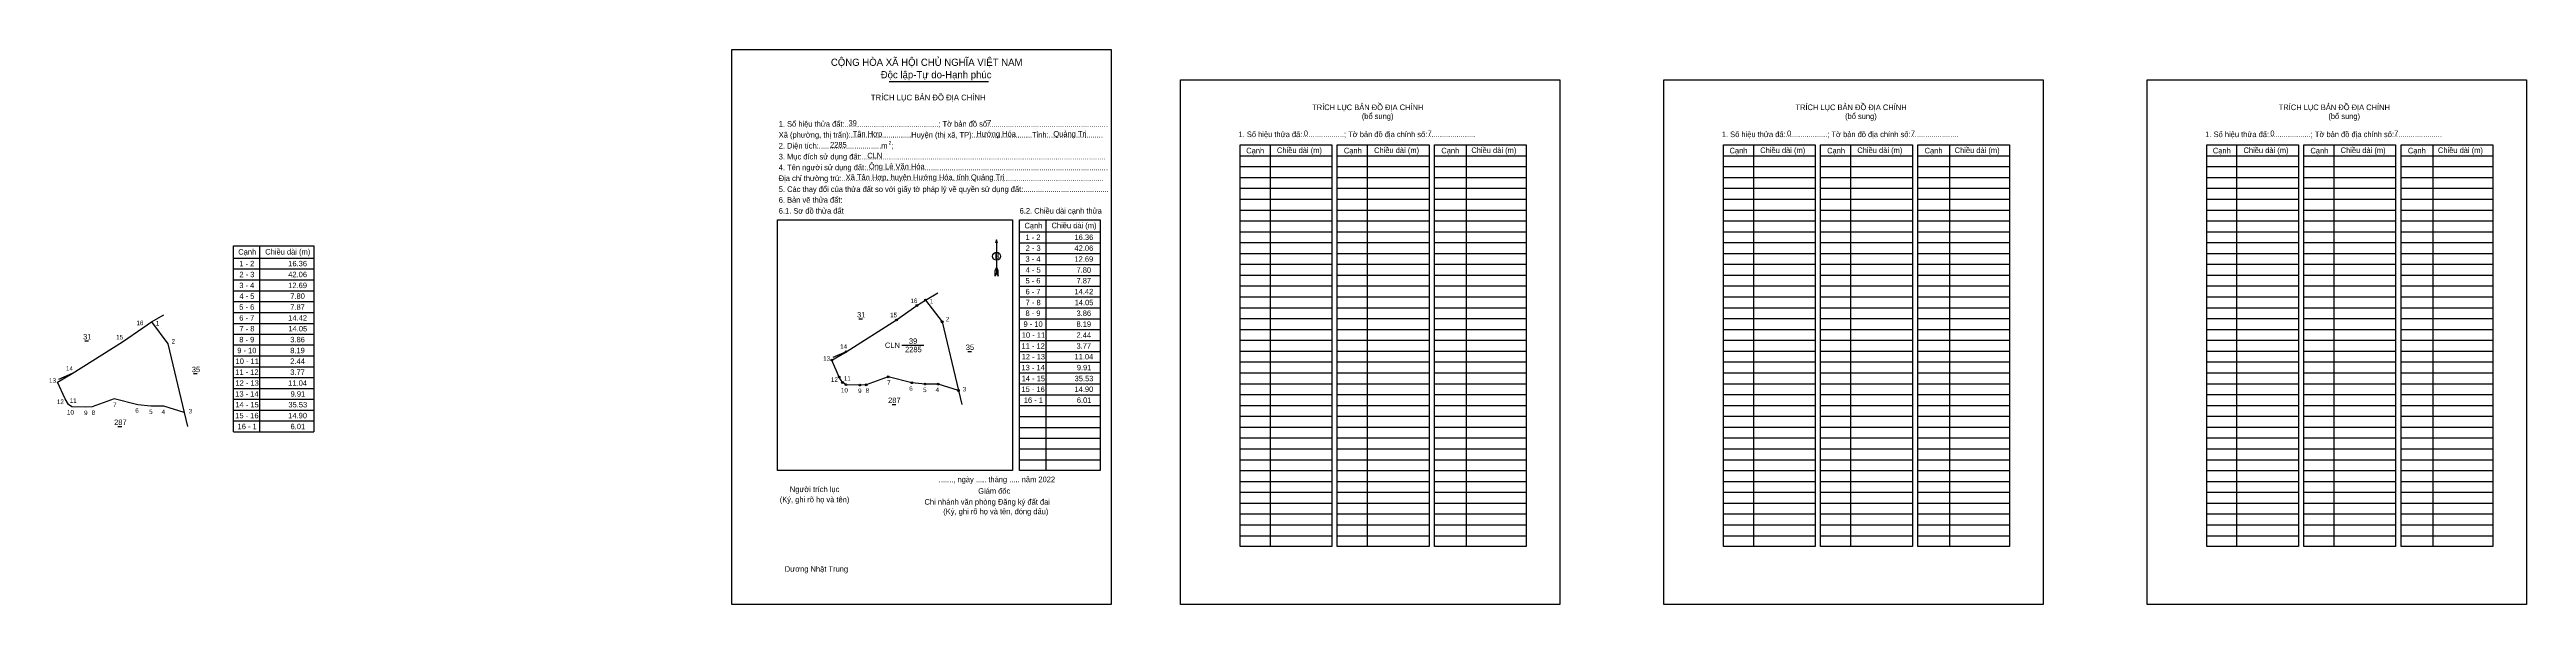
# Model space of a CAD drawing. Extents: x 550102 to 551578, y 1842538 to 1842869.
import ezdxf

# ---------------------------------------------------------------- set-up
doc = ezdxf.new("R2010")
doc.units = 0
for name, color, linetype in [('Level 1', 7, 'Continuous'), ('Level 10', 7, 'Continuous'), ('Level 11', 7, 'Continuous'), ('Level 13', 7, 'Continuous'), ('Level 2', 7, 'Continuous'), ('Level 27', 7, 'Continuous'), ('Level 36', 7, 'Continuous'), ('Level 5', 7, 'Continuous'), ('Level 52', 7, 'Continuous'), ('Level 6', 7, 'Continuous'), ('Level 9', 7, 'Continuous')]:
    doc.layers.add(name, color=color, linetype=linetype)

msp = doc.modelspace()

# ---------------------------------------------------------------- linework, layer by layer
at = {"layer": 'Level 1'}
for p, q in [((550508.6, 1842868.5), (550508.6, 1842868.5)), ((550776, 1842850.5), (550776, 1842850.5)), ((550829.4, 1842811.7), (550829.4, 1842572.3)), ((550887.3, 1842811.7), (550887.3, 1842572.3)), ((550946.3, 1842811.7), (550946.3, 1842572.3)), ((551117.5, 1842811.7), (551117.5, 1842572.3)), ((551175.4, 1842811.7), (551175.4, 1842572.3)), ((551234.4, 1842811.7), (551234.4, 1842572.3)), ((551405.6, 1842811.7), (551405.6, 1842572.3)), ((551463.5, 1842811.7), (551463.5, 1842572.3)), ((551522.5, 1842811.7), (551522.5, 1842572.3)), ((550811.6, 1842805.2), (550866.2, 1842805.2)), ((550811.6, 1842798.7), (550866.2, 1842798.7)), ((550869.5, 1842805.2), (550924.2, 1842805.2)), ((550869.5, 1842798.7), (550924.2, 1842798.7)), ((550927.4, 1842805.2), (550982.1, 1842805.2)), ((550927.4, 1842798.7), (550982.1, 1842798.7)), ((551099.7, 1842805.2), (551154.4, 1842805.2)), ((551099.7, 1842798.7), (551154.4, 1842798.7)), ((551157.6, 1842805.2), (551212.3, 1842805.2)), ((551157.6, 1842798.7), (551212.3, 1842798.7)), ((551215.5, 1842805.2), (551270.2, 1842805.2)), ((551215.5, 1842798.7), (551270.2, 1842798.7)), ((551387.8, 1842805.2), (551442.5, 1842805.2)), ((551387.8, 1842798.7), (551442.5, 1842798.7)), ((551445.7, 1842805.2), (551500.4, 1842805.2)), ((551445.7, 1842798.7), (551500.4, 1842798.7)), ((551503.7, 1842805.2), (551558.3, 1842805.2)), ((551503.7, 1842798.7), (551558.3, 1842798.7)), ((550811.6, 1842792.3), (550866.2, 1842792.3)), ((550811.6, 1842785.8), (550866.2, 1842785.8)), ((550869.5, 1842792.3), (550924.2, 1842792.3)), ((550869.5, 1842785.8), (550924.2, 1842785.8)), ((550927.4, 1842792.3), (550982.1, 1842792.3)), ((550927.4, 1842785.8), (550982.1, 1842785.8)), ((551099.7, 1842792.3), (551154.4, 1842792.3)), ((551099.7, 1842785.8), (551154.4, 1842785.8)), ((551157.6, 1842792.3), (551212.3, 1842792.3)), ((551157.6, 1842785.8), (551212.3, 1842785.8)), ((551215.5, 1842792.3), (551270.2, 1842792.3)), ((551215.5, 1842785.8), (551270.2, 1842785.8)), ((551387.8, 1842792.3), (551442.5, 1842792.3)), ((551387.8, 1842785.8), (551442.5, 1842785.8)), ((551445.7, 1842792.3), (551500.4, 1842792.3)), ((551445.7, 1842785.8), (551500.4, 1842785.8)), ((551503.7, 1842792.3), (551558.3, 1842792.3)), ((551503.7, 1842785.8), (551558.3, 1842785.8)), ((550535.8, 1842767), (550535.8, 1842767)), ((550695.7, 1842767), (550695.7, 1842617.5)), ((550811.6, 1842779.3), (550866.2, 1842779.3)), ((550811.6, 1842772.8), (550866.2, 1842772.8)), ((550869.5, 1842779.3), (550924.2, 1842779.3)), ((550869.5, 1842772.8), (550924.2, 1842772.8)), ((550927.4, 1842779.3), (550982.1, 1842779.3)), ((550927.4, 1842772.8), (550982.1, 1842772.8)), ((551099.7, 1842779.3), (551154.4, 1842779.3)), ((551099.7, 1842772.8), (551154.4, 1842772.8)), ((551157.6, 1842779.3), (551212.3, 1842779.3)), ((551157.6, 1842772.8), (551212.3, 1842772.8)), ((551215.5, 1842779.3), (551270.2, 1842779.3)), ((551215.5, 1842772.8), (551270.2, 1842772.8)), ((551387.8, 1842779.3), (551442.5, 1842779.3)), ((551387.8, 1842772.8), (551442.5, 1842772.8)), ((551445.7, 1842779.3), (551500.4, 1842779.3)), ((551445.7, 1842772.8), (551500.4, 1842772.8)), ((551503.7, 1842779.3), (551558.3, 1842779.3)), ((551503.7, 1842772.8), (551558.3, 1842772.8)), ((550666.4, 1842755.1), (550666.4, 1842735.5)), ((550680.1, 1842759.8), (550728.1, 1842759.8)), ((550680.1, 1842753.3), (550728.1, 1842753.3)), ((550811.6, 1842766.4), (550866.2, 1842766.4)), ((550811.6, 1842759.9), (550866.2, 1842759.9)), ((550811.6, 1842753.4), (550866.2, 1842753.4)), ((550869.5, 1842766.4), (550924.2, 1842766.4)), ((550869.5, 1842759.9), (550924.2, 1842759.9)), ((550869.5, 1842753.4), (550924.2, 1842753.4)), ((550927.4, 1842766.4), (550982.1, 1842766.4)), ((550927.4, 1842759.9), (550982.1, 1842759.9)), ((550927.4, 1842753.4), (550982.1, 1842753.4)), ((551099.7, 1842766.4), (551154.4, 1842766.4)), ((551099.7, 1842759.9), (551154.4, 1842759.9)), ((551099.7, 1842753.4), (551154.4, 1842753.4)), ((551157.6, 1842766.4), (551212.3, 1842766.4)), ((551157.6, 1842759.9), (551212.3, 1842759.9)), ((551157.6, 1842753.4), (551212.3, 1842753.4)), ((551215.5, 1842766.4), (551270.2, 1842766.4)), ((551215.5, 1842759.9), (551270.2, 1842759.9)), ((551215.5, 1842753.4), (551270.2, 1842753.4)), ((551387.8, 1842766.4), (551442.5, 1842766.4)), ((551387.8, 1842759.9), (551442.5, 1842759.9)), ((551387.8, 1842753.4), (551442.5, 1842753.4)), ((551445.7, 1842766.4), (551500.4, 1842766.4)), ((551445.7, 1842759.9), (551500.4, 1842759.9)), ((551445.7, 1842753.4), (551500.4, 1842753.4)), ((551503.7, 1842766.4), (551558.3, 1842766.4)), ((551503.7, 1842759.9), (551558.3, 1842759.9)), ((551503.7, 1842753.4), (551558.3, 1842753.4)), ((550666.4, 1842738.8), (550665.6, 1842736.8)), ((550666.4, 1842738.8), (550667.2, 1842736.8)), ((550666.4, 1842738.5), (550667.2, 1842736.5)), ((550666.4, 1842738.2), (550667.2, 1842736.2)), ((550666.4, 1842737.9), (550667.2, 1842735.9)), ((550666.4, 1842737.6), (550667.2, 1842735.6)), ((550666.4, 1842737.4), (550667.2, 1842735.3)), ((550680.1, 1842746.9), (550728.1, 1842746.9)), ((550680.1, 1842740.4), (550728.1, 1842740.4)), ((550811.6, 1842747), (550866.2, 1842747)), ((550811.6, 1842740.5), (550866.2, 1842740.5)), ((550869.5, 1842747), (550924.2, 1842747)), ((550869.5, 1842740.5), (550924.2, 1842740.5)), ((550927.4, 1842747), (550982.1, 1842747)), ((550927.4, 1842740.5), (550982.1, 1842740.5)), ((551099.7, 1842747), (551154.4, 1842747)), ((551099.7, 1842740.5), (551154.4, 1842740.5)), ((551157.6, 1842747), (551212.3, 1842747)), ((551157.6, 1842740.5), (551212.3, 1842740.5)), ((551215.5, 1842747), (551270.2, 1842747)), ((551215.5, 1842740.5), (551270.2, 1842740.5)), ((551387.8, 1842747), (551442.5, 1842747)), ((551387.8, 1842740.5), (551442.5, 1842740.5)), ((551445.7, 1842747), (551500.4, 1842747)), ((551445.7, 1842740.5), (551500.4, 1842740.5)), ((551503.7, 1842747), (551558.3, 1842747)), ((551503.7, 1842740.5), (551558.3, 1842740.5)), ((550665.5, 1842733.5), (550665.6, 1842736.8)), ((550666.4, 1842735.5), (550665.5, 1842733.5)), ((550666.4, 1842737.1), (550667.2, 1842735)), ((550666.4, 1842736.8), (550667.2, 1842734.7)), ((550666.4, 1842736.5), (550667.2, 1842734.5)), ((550666.4, 1842736.2), (550667.2, 1842734.2)), ((550666.4, 1842736), (550667.3, 1842733.9)), ((550666.4, 1842735.5), (550667.3, 1842733.5)), ((550667.3, 1842733.5), (550667.2, 1842736.8)), ((550680.1, 1842733.9), (550728.1, 1842733.9)), ((550680.1, 1842727.5), (550728.1, 1842727.5)), ((550811.6, 1842734), (550866.2, 1842734)), ((550811.6, 1842727.6), (550866.2, 1842727.6)), ((550869.5, 1842734), (550924.2, 1842734)), ((550869.5, 1842727.6), (550924.2, 1842727.6)), ((550927.4, 1842734), (550982.1, 1842734)), ((550927.4, 1842727.6), (550982.1, 1842727.6)), ((551099.7, 1842734), (551154.4, 1842734)), ((551099.7, 1842727.6), (551154.4, 1842727.6)), ((551157.6, 1842734), (551212.3, 1842734)), ((551157.6, 1842727.6), (551212.3, 1842727.6)), ((551215.5, 1842734), (551270.2, 1842734)), ((551215.5, 1842727.6), (551270.2, 1842727.6)), ((551387.8, 1842734), (551442.5, 1842734)), ((551387.8, 1842727.6), (551442.5, 1842727.6)), ((551445.7, 1842734), (551500.4, 1842734)), ((551445.7, 1842727.6), (551500.4, 1842727.6)), ((551503.7, 1842734), (551558.3, 1842734)), ((551503.7, 1842727.6), (551558.3, 1842727.6)), ((550680.1, 1842721), (550728.1, 1842721)), ((550680.1, 1842714.5), (550728.1, 1842714.5)), ((550680.1, 1842708), (550728.1, 1842708)), ((550811.6, 1842721.1), (550866.2, 1842721.1)), ((550811.6, 1842714.6), (550866.2, 1842714.6)), ((550811.6, 1842708.1), (550866.2, 1842708.1)), ((550869.5, 1842721.1), (550924.2, 1842721.1)), ((550869.5, 1842714.6), (550924.2, 1842714.6)), ((550869.5, 1842708.1), (550924.2, 1842708.1)), ((550927.4, 1842721.1), (550982.1, 1842721.1)), ((550927.4, 1842714.6), (550982.1, 1842714.6)), ((550927.4, 1842708.1), (550982.1, 1842708.1)), ((551099.7, 1842721.1), (551154.4, 1842721.1)), ((551099.7, 1842714.6), (551154.4, 1842714.6)), ((551099.7, 1842708.1), (551154.4, 1842708.1)), ((551157.6, 1842721.1), (551212.3, 1842721.1)), ((551157.6, 1842714.6), (551212.3, 1842714.6)), ((551157.6, 1842708.1), (551212.3, 1842708.1)), ((551215.5, 1842721.1), (551270.2, 1842721.1)), ((551215.5, 1842714.6), (551270.2, 1842714.6)), ((551215.5, 1842708.1), (551270.2, 1842708.1)), ((551387.8, 1842721.1), (551442.5, 1842721.1)), ((551387.8, 1842714.6), (551442.5, 1842714.6)), ((551387.8, 1842708.1), (551442.5, 1842708.1)), ((551445.7, 1842721.1), (551500.4, 1842721.1)), ((551445.7, 1842714.6), (551500.4, 1842714.6)), ((551445.7, 1842708.1), (551500.4, 1842708.1)), ((551503.7, 1842721.1), (551558.3, 1842721.1)), ((551503.7, 1842714.6), (551558.3, 1842714.6)), ((551503.7, 1842708.1), (551558.3, 1842708.1)), ((550680.1, 1842701.6), (550728.1, 1842701.6)), ((550680.1, 1842695.1), (550728.1, 1842695.1)), ((550811.6, 1842701.7), (550866.2, 1842701.7)), ((550811.6, 1842695.2), (550866.2, 1842695.2)), ((550869.5, 1842701.7), (550924.2, 1842701.7)), ((550869.5, 1842695.2), (550924.2, 1842695.2)), ((550927.4, 1842701.7), (550982.1, 1842701.7)), ((550927.4, 1842695.2), (550982.1, 1842695.2)), ((551099.7, 1842701.7), (551154.4, 1842701.7)), ((551099.7, 1842695.2), (551154.4, 1842695.2)), ((551157.6, 1842701.7), (551212.3, 1842701.7)), ((551157.6, 1842695.2), (551212.3, 1842695.2)), ((551215.5, 1842701.7), (551270.2, 1842701.7)), ((551215.5, 1842695.2), (551270.2, 1842695.2)), ((551387.8, 1842701.7), (551442.5, 1842701.7)), ((551387.8, 1842695.2), (551442.5, 1842695.2)), ((551445.7, 1842701.7), (551500.4, 1842701.7)), ((551445.7, 1842695.2), (551500.4, 1842695.2)), ((551503.7, 1842701.7), (551558.3, 1842701.7)), ((551503.7, 1842695.2), (551558.3, 1842695.2)), ((550680.1, 1842688.6), (550728.1, 1842688.6)), ((550680.1, 1842682.2), (550728.1, 1842682.2)), ((550811.6, 1842688.7), (550866.2, 1842688.7)), ((550811.6, 1842682.3), (550866.2, 1842682.3)), ((550869.5, 1842688.7), (550924.2, 1842688.7)), ((550869.5, 1842682.3), (550924.2, 1842682.3)), ((550927.4, 1842688.7), (550982.1, 1842688.7)), ((550927.4, 1842682.3), (550982.1, 1842682.3)), ((551099.7, 1842688.7), (551154.4, 1842688.7)), ((551099.7, 1842682.3), (551154.4, 1842682.3)), ((551157.6, 1842688.7), (551212.3, 1842688.7)), ((551157.6, 1842682.3), (551212.3, 1842682.3)), ((551215.5, 1842688.7), (551270.2, 1842688.7)), ((551215.5, 1842682.3), (551270.2, 1842682.3)), ((551387.8, 1842688.7), (551442.5, 1842688.7)), ((551387.8, 1842682.3), (551442.5, 1842682.3)), ((551445.7, 1842688.7), (551500.4, 1842688.7)), ((551445.7, 1842682.3), (551500.4, 1842682.3)), ((551503.7, 1842688.7), (551558.3, 1842688.7)), ((551503.7, 1842682.3), (551558.3, 1842682.3)), ((550680.1, 1842675.7), (550728.1, 1842675.7)), ((550680.1, 1842669.2), (550728.1, 1842669.2)), ((550811.6, 1842675.8), (550866.2, 1842675.8)), ((550811.6, 1842669.3), (550866.2, 1842669.3)), ((550869.5, 1842675.8), (550924.2, 1842675.8)), ((550869.5, 1842669.3), (550924.2, 1842669.3)), ((550927.4, 1842675.8), (550982.1, 1842675.8)), ((550927.4, 1842669.3), (550982.1, 1842669.3)), ((551099.7, 1842675.8), (551154.4, 1842675.8)), ((551099.7, 1842669.3), (551154.4, 1842669.3)), ((551157.6, 1842675.8), (551212.3, 1842675.8)), ((551157.6, 1842669.3), (551212.3, 1842669.3)), ((551215.5, 1842675.8), (551270.2, 1842675.8)), ((551215.5, 1842669.3), (551270.2, 1842669.3)), ((551387.8, 1842675.8), (551442.5, 1842675.8)), ((551387.8, 1842669.3), (551442.5, 1842669.3)), ((551445.7, 1842675.8), (551500.4, 1842675.8)), ((551445.7, 1842669.3), (551500.4, 1842669.3)), ((551503.7, 1842675.8), (551558.3, 1842675.8)), ((551503.7, 1842669.3), (551558.3, 1842669.3)), ((550680.1, 1842662.7), (550728.1, 1842662.7)), ((550680.1, 1842656.3), (550728.1, 1842656.3)), ((550680.1, 1842649.8), (550728.1, 1842649.8)), ((550811.6, 1842662.8), (550866.2, 1842662.8)), ((550811.6, 1842656.4), (550866.2, 1842656.4)), ((550811.6, 1842649.9), (550866.2, 1842649.9)), ((550869.5, 1842662.8), (550924.2, 1842662.8)), ((550869.5, 1842656.4), (550924.2, 1842656.4)), ((550869.5, 1842649.9), (550924.2, 1842649.9)), ((550927.4, 1842662.8), (550982.1, 1842662.8)), ((550927.4, 1842656.4), (550982.1, 1842656.4)), ((550927.4, 1842649.9), (550982.1, 1842649.9)), ((551099.7, 1842662.8), (551154.4, 1842662.8)), ((551099.7, 1842656.4), (551154.4, 1842656.4)), ((551099.7, 1842649.9), (551154.4, 1842649.9)), ((551157.6, 1842662.8), (551212.3, 1842662.8)), ((551157.6, 1842656.4), (551212.3, 1842656.4)), ((551157.6, 1842649.9), (551212.3, 1842649.9)), ((551215.5, 1842662.8), (551270.2, 1842662.8)), ((551215.5, 1842656.4), (551270.2, 1842656.4)), ((551215.5, 1842649.9), (551270.2, 1842649.9)), ((551387.8, 1842662.8), (551442.5, 1842662.8)), ((551387.8, 1842656.4), (551442.5, 1842656.4)), ((551387.8, 1842649.9), (551442.5, 1842649.9)), ((551445.7, 1842662.8), (551500.4, 1842662.8)), ((551445.7, 1842656.4), (551500.4, 1842656.4)), ((551445.7, 1842649.9), (551500.4, 1842649.9)), ((551503.7, 1842662.8), (551558.3, 1842662.8)), ((551503.7, 1842656.4), (551558.3, 1842656.4)), ((551503.7, 1842649.9), (551558.3, 1842649.9)), ((550680.1, 1842643.3), (550728.1, 1842643.3)), ((550680.1, 1842636.9), (550728.1, 1842636.9)), ((550811.6, 1842643.4), (550866.2, 1842643.4)), ((550811.6, 1842637), (550866.2, 1842637)), ((550869.5, 1842643.4), (550924.2, 1842643.4)), ((550869.5, 1842637), (550924.2, 1842637)), ((550927.4, 1842643.4), (550982.1, 1842643.4)), ((550927.4, 1842637), (550982.1, 1842637)), ((551099.7, 1842643.4), (551154.4, 1842643.4)), ((551099.7, 1842637), (551154.4, 1842637)), ((551157.6, 1842643.4), (551212.3, 1842643.4)), ((551157.6, 1842637), (551212.3, 1842637)), ((551215.5, 1842643.4), (551270.2, 1842643.4)), ((551215.5, 1842637), (551270.2, 1842637)), ((551387.8, 1842643.4), (551442.5, 1842643.4)), ((551387.8, 1842637), (551442.5, 1842637)), ((551445.7, 1842643.4), (551500.4, 1842643.4)), ((551445.7, 1842637), (551500.4, 1842637)), ((551503.7, 1842643.4), (551558.3, 1842643.4)), ((551503.7, 1842637), (551558.3, 1842637)), ((550680.1, 1842630.4), (550728.1, 1842630.4)), ((550680.1, 1842623.9), (550728.1, 1842623.9)), ((550811.6, 1842630.5), (550866.2, 1842630.5)), ((550811.6, 1842624), (550866.2, 1842624)), ((550869.5, 1842630.5), (550924.2, 1842630.5)), ((550869.5, 1842624), (550924.2, 1842624)), ((550927.4, 1842630.5), (550982.1, 1842630.5)), ((550927.4, 1842624), (550982.1, 1842624)), ((551099.7, 1842630.5), (551154.4, 1842630.5)), ((551099.7, 1842624), (551154.4, 1842624)), ((551157.6, 1842630.5), (551212.3, 1842630.5)), ((551157.6, 1842624), (551212.3, 1842624)), ((551215.5, 1842630.5), (551270.2, 1842630.5)), ((551215.5, 1842624), (551270.2, 1842624)), ((551387.8, 1842630.5), (551442.5, 1842630.5)), ((551387.8, 1842624), (551442.5, 1842624)), ((551445.7, 1842630.5), (551500.4, 1842630.5)), ((551445.7, 1842624), (551500.4, 1842624)), ((551503.7, 1842630.5), (551558.3, 1842630.5)), ((551503.7, 1842624), (551558.3, 1842624)), ((550675.8, 1842617.5), (550675.8, 1842617.5)), ((550811.6, 1842617.6), (550866.2, 1842617.6)), ((550811.6, 1842611.1), (550866.2, 1842611.1)), ((550811.6, 1842604.6), (550866.2, 1842604.6)), ((550869.5, 1842617.6), (550924.2, 1842617.6)), ((550869.5, 1842611.1), (550924.2, 1842611.1)), ((550869.5, 1842604.6), (550924.2, 1842604.6)), ((550927.4, 1842617.6), (550982.1, 1842617.6)), ((550927.4, 1842611.1), (550982.1, 1842611.1)), ((550927.4, 1842604.6), (550982.1, 1842604.6)), ((551099.7, 1842617.6), (551154.4, 1842617.6)), ((551099.7, 1842611.1), (551154.4, 1842611.1)), ((551099.7, 1842604.6), (551154.4, 1842604.6)), ((551157.6, 1842617.6), (551212.3, 1842617.6)), ((551157.6, 1842611.1), (551212.3, 1842611.1)), ((551157.6, 1842604.6), (551212.3, 1842604.6)), ((551215.5, 1842617.6), (551270.2, 1842617.6)), ((551215.5, 1842611.1), (551270.2, 1842611.1)), ((551215.5, 1842604.6), (551270.2, 1842604.6)), ((551387.8, 1842617.6), (551442.5, 1842617.6)), ((551387.8, 1842611.1), (551442.5, 1842611.1)), ((551387.8, 1842604.6), (551442.5, 1842604.6)), ((551445.7, 1842617.6), (551500.4, 1842617.6)), ((551445.7, 1842611.1), (551500.4, 1842611.1)), ((551445.7, 1842604.6), (551500.4, 1842604.6)), ((551503.7, 1842617.6), (551558.3, 1842617.6)), ((551503.7, 1842611.1), (551558.3, 1842611.1)), ((551503.7, 1842604.6), (551558.3, 1842604.6)), ((550811.6, 1842598.1), (550866.2, 1842598.1)), ((550811.6, 1842591.7), (550866.2, 1842591.7)), ((550869.5, 1842598.1), (550924.2, 1842598.1)), ((550869.5, 1842591.7), (550924.2, 1842591.7)), ((550927.4, 1842598.1), (550982.1, 1842598.1)), ((550927.4, 1842591.7), (550982.1, 1842591.7)), ((551099.7, 1842598.1), (551154.4, 1842598.1)), ((551099.7, 1842591.7), (551154.4, 1842591.7)), ((551157.6, 1842598.1), (551212.3, 1842598.1)), ((551157.6, 1842591.7), (551212.3, 1842591.7)), ((551215.5, 1842598.1), (551270.2, 1842598.1)), ((551215.5, 1842591.7), (551270.2, 1842591.7)), ((551387.8, 1842598.1), (551442.5, 1842598.1)), ((551387.8, 1842591.7), (551442.5, 1842591.7)), ((551445.7, 1842598.1), (551500.4, 1842598.1)), ((551445.7, 1842591.7), (551500.4, 1842591.7)), ((551503.7, 1842598.1), (551558.3, 1842598.1)), ((551503.7, 1842591.7), (551558.3, 1842591.7)), ((550811.6, 1842585.2), (550866.2, 1842585.2)), ((550811.6, 1842578.7), (550866.2, 1842578.7)), ((550869.5, 1842585.2), (550924.2, 1842585.2)), ((550869.5, 1842578.7), (550924.2, 1842578.7)), ((550927.4, 1842585.2), (550982.1, 1842585.2)), ((550927.4, 1842578.7), (550982.1, 1842578.7)), ((551099.7, 1842585.2), (551154.4, 1842585.2)), ((551099.7, 1842578.7), (551154.4, 1842578.7)), ((551157.6, 1842585.2), (551212.3, 1842585.2)), ((551157.6, 1842578.7), (551212.3, 1842578.7)), ((551215.5, 1842585.2), (551270.2, 1842585.2)), ((551215.5, 1842578.7), (551270.2, 1842578.7)), ((551387.8, 1842585.2), (551442.5, 1842585.2)), ((551387.8, 1842578.7), (551442.5, 1842578.7)), ((551445.7, 1842585.2), (551500.4, 1842585.2)), ((551445.7, 1842578.7), (551500.4, 1842578.7)), ((551503.7, 1842585.2), (551558.3, 1842585.2)), ((551503.7, 1842578.7), (551558.3, 1842578.7)), ((550734.7, 1842537.7), (550734.7, 1842537.7)), ((551002.2, 1842537.7), (551002.2, 1842537.7))]:
    msp.add_line(p, q, dxfattribs=at)
for points in [[(550811.6, 1842811.7), (550866.2, 1842811.7), (550866.2, 1842572.3), (550811.6, 1842572.3)], [(550869.5, 1842811.7), (550924.2, 1842811.7), (550924.2, 1842572.3), (550869.5, 1842572.3)], [(550927.4, 1842811.7), (550982.1, 1842811.7), (550982.1, 1842572.3), (550927.4, 1842572.3)], [(551099.7, 1842811.7), (551154.4, 1842811.7), (551154.4, 1842572.3), (551099.7, 1842572.3)], [(551157.6, 1842811.7), (551212.3, 1842811.7), (551212.3, 1842572.3), (551157.6, 1842572.3)], [(551215.5, 1842811.7), (551270.2, 1842811.7), (551270.2, 1842572.3), (551215.5, 1842572.3)], [(551387.8, 1842811.7), (551442.5, 1842811.7), (551442.5, 1842572.3), (551387.8, 1842572.3)], [(551445.7, 1842811.7), (551500.4, 1842811.7), (551500.4, 1842572.3), (551445.7, 1842572.3)], [(551503.7, 1842811.7), (551558.3, 1842811.7), (551558.3, 1842572.3), (551503.7, 1842572.3)], [(550535.8, 1842767), (550675.8, 1842767), (550675.8, 1842617.5), (550535.8, 1842617.5)], [(550680.1, 1842767), (550728.1, 1842767), (550728.1, 1842617.5), (550680.1, 1842617.5)]]:
    msp.add_lwpolyline(points, close=True, dxfattribs=at)
msp.add_lwpolyline([(550666.9, 1842753), (550666.4, 1842755.1), (550665.8, 1842753)], dxfattribs=at)
msp.add_circle((550666.4, 1842745.3), 2.39, dxfattribs=at)
at = {"layer": 'Level 10'}
msp.add_lwpolyline([(550633.9, 1842706.2), (550643.6, 1842665.3), (550631.5, 1842669.1), (550623.7, 1842669.1), (550615.8, 1842669.9), (550601.8, 1842673.4), (550588.6, 1842668.6), (550584.8, 1842668.5), (550576.6, 1842668.7), (550574.5, 1842670), (550572.6, 1842673.3), (550568.1, 1842683.4), (550576.6, 1842688.4), (550606.7, 1842707.3), (550618.9, 1842715.9), (550623.9, 1842719.2)], close=True, dxfattribs=at)
at = {"layer": 'Level 11'}
for centre in [(550606.7, 1842707.3), (550618.9, 1842715.9), (550623.9, 1842719.2), (550633.9, 1842706.2), (550633.9, 1842706.2), (550568.1, 1842683.4), (550576.6, 1842688.4), (550572.6, 1842673.3), (550574.5, 1842670), (550576.6, 1842668.7), (550584.8, 1842668.5), (550588.6, 1842668.6), (550601.8, 1842673.4), (550615.8, 1842669.9), (550623.7, 1842669.1), (550631.5, 1842669.1), (550643.6, 1842665.3)]:
    msp.add_circle(centre, 0.539, dxfattribs=at)
at = {"layer": 'Level 13'}
msp.add_line((550602.4, 1842849.4), (550661.5, 1842849.4), dxfattribs=at)
at = {"layer": 'Level 2'}
for points in [[(550508.6, 1842868.5), (550734.7, 1842868.5), (550734.7, 1842537.7), (550508.6, 1842537.7)], [(550776, 1842850.5), (551002.2, 1842850.5), (551002.2, 1842537.7), (550776, 1842537.7)], [(551064.2, 1842850.5), (551290.3, 1842850.5), (551290.3, 1842537.7), (551064.2, 1842537.7)], [(551352.3, 1842850.5), (551578.4, 1842850.5), (551578.4, 1842537.7), (551352.3, 1842537.7)]]:
    msp.add_lwpolyline(points, close=True, dxfattribs=at)
at = {"layer": 'Level 27'}
for p, q in [((550623.9, 1842719.2), (550631.4, 1842723.4)), ((550576.6, 1842688.4), (550568.7, 1842685)), ((550643.6, 1842665.3), (550645.6, 1842656.9))]:
    msp.add_line(p, q, dxfattribs=at)
at = {"layer": 'Level 5'}
for p, q in [((550211.4, 1842751.4), (550259.4, 1842751.4)), ((550211.4, 1842640.6), (550211.4, 1842751.4)), ((550211.4, 1842744.1), (550259.4, 1842744.1)), ((550211.4, 1842737.7), (550259.4, 1842737.7)), ((550227, 1842751.4), (550227, 1842640.6)), ((550259.4, 1842751.4), (550259.4, 1842640.6)), ((550211.4, 1842731.2), (550259.4, 1842731.2)), ((550211.4, 1842724.7), (550259.4, 1842724.7)), ((550162.5, 1842706.1), (550170, 1842710.3)), ((550211.4, 1842718.3), (550259.4, 1842718.3)), ((550211.4, 1842711.8), (550259.4, 1842711.8)), ((550122.8, 1842694.8), (550125, 1842694.8)), ((550211.4, 1842705.3), (550259.4, 1842705.3)), ((550211.4, 1842698.8), (550259.4, 1842698.8)), ((550211.4, 1842692.4), (550259.4, 1842692.4)), ((550211.4, 1842685.9), (550259.4, 1842685.9)), ((550211.4, 1842679.4), (550259.4, 1842679.4)), ((550115.2, 1842675.3), (550107.2, 1842671.9)), ((550187.7, 1842675.4), (550189.9, 1842675.4)), ((550211.4, 1842673), (550259.4, 1842673)), ((550211.4, 1842666.5), (550259.4, 1842666.5)), ((550182.1, 1842652.2), (550184.1, 1842643.8)), ((550211.4, 1842660), (550259.4, 1842660)), ((550211.4, 1842653.6), (550259.4, 1842653.6)), ((550142.6, 1842643.8), (550144.8, 1842643.8)), ((550211.4, 1842647.1), (550259.4, 1842647.1)), ((550211.4, 1842640.6), (550259.4, 1842640.6))]:
    msp.add_line(p, q, dxfattribs=at)
msp.add_lwpolyline([(550172.4, 1842693.1), (550182.1, 1842652.2), (550170, 1842655.9), (550162.2, 1842656), (550154.4, 1842656.7), (550140.4, 1842660.2), (550127.2, 1842655.5), (550123.3, 1842655.4), (550115.1, 1842655.6), (550113.1, 1842656.9), (550111.2, 1842660.2), (550106.6, 1842670.2), (550115.2, 1842675.3), (550145.2, 1842694.2), (550157.5, 1842702.7), (550162.5, 1842706.1)], close=True, dxfattribs=at)
at = {"layer": 'Level 9'}
for p, q in [((550584.2, 1842707.9), (550586.4, 1842707.9)), ((550609.9, 1842692.2), (550622.9, 1842692.2)), ((550649.2, 1842688.5), (550651.4, 1842688.5)), ((550604.1, 1842657), (550606.3, 1842657))]:
    msp.add_line(p, q, dxfattribs=at)

# ---------------------------------------------------------------- texts
at = {"layer": 'Level 1'}
for s, height, p in [('TRÍCH LỤC BẢN ĐỒ ĐỊA CHÍNH', 3.451, (550591.4, 1842838.2)), ('1. Số hiệu thửa đất:.............................................; Tờ bản đồ số:.........................................................', 3.3432, (550536.5, 1842822.5)), ('TRÍCH LỤC BẢN ĐỒ ĐỊA CHÍNH', 3.343, (550854.5, 1842832.4)), ('(bổ sung)', 3.34, (550884.1, 1842827.1)), ('TRÍCH LỤC BẢN ĐỒ ĐỊA CHÍNH', 3.343, (551142.6, 1842832.4)), ('(bổ sung)', 3.34, (551172.2, 1842827.1)), ('TRÍCH LỤC BẢN ĐỒ ĐỊA CHÍNH', 3.343, (551430.7, 1842832.4)), ('(bổ sung)', 3.34, (551460.3, 1842827.1)), ('Xã (phường, thị trấn):.............................Huyện (thị xã, TP):............................Tỉnh:..........................', 3.3432, (550536.5, 1842816)), ('2. Diện tích:..............................m  ;', 3.343, (550536.5, 1842809.5)), ('2', 2.16, (550602, 1842811.8)), ('1. Số hiệu thửa đấ:....................; Tờ bản đồ địa chính số:.......................', 3.343, (550810.6, 1842816.3)), ('1. Số hiệu thửa đấ:....................; Tờ bản đồ địa chính số:.......................', 3.343, (551098.7, 1842816.3)), ('1. Số hiệu thửa đấ:....................; Tờ bản đồ địa chính số:.......................', 3.343, (551386.9, 1842816.3)), ('4. Tên người sử dụng đất:....................................................................................................................', 3.3432, (550536.5, 1842796.6)), ('3. Mục đích sử dụng đất:.....................................................................................................................', 3.3432, (550536.5, 1842803)), ('Cạnh', 3.34, (550815.2, 1842806.6)), ('Chiều dài (m)', 3.343, (550833.5, 1842806.8)), ('Cạnh', 3.34, (550873.4, 1842806.6)), ('Chiều dài (m)', 3.343, (550891.4, 1842806.8)), ('Cạnh', 3.34, (550931.5, 1842806.6)), ('Chiều dài (m)', 3.343, (550949.4, 1842806.8)), ('Cạnh', 3.34, (551103.3, 1842806.6)), ('Chiều dài (m)', 3.343, (551121.6, 1842806.8)), ('Cạnh', 3.34, (551161.5, 1842806.6)), ('Chiều dài (m)', 3.343, (551179.5, 1842806.8)), ('Cạnh', 3.34, (551219.6, 1842806.6)), ('Chiều dài (m)', 3.343, (551237.5, 1842806.8)), ('Cạnh', 3.34, (551391.4, 1842806.6)), ('Chiều dài (m)', 3.343, (551409.7, 1842806.8)), ('Cạnh', 3.34, (551449.6, 1842806.6)), ('Chiều dài (m)', 3.343, (551467.6, 1842806.8)), ('Cạnh', 3.34, (551507.7, 1842806.6)), ('Chiều dài (m)', 3.343, (551525.6, 1842806.8)), ('Địa chỉ thường trú:..............................................................................................................................', 3.3432, (550536.5, 1842790.1)), ('5. Các thay đổi của thửa đất so với giấy tờ pháp lý về quyền sử dụng đất:.........................................', 3.3432, (550536.5, 1842783.6)), ('6. Bản vẽ thửa đất:', 3.343, (550536.5, 1842777.2)), ('6.1. Sơ đồ thửa đất', 3.343, (550536.5, 1842770.7)), ('6.2. Chiều dài cạnh thửa', 3.343, (550680.1, 1842770.7)), ('Cạnh', 3.34, (550683, 1842761.9)), ('Chiều dài (m)', 3.343, (550699.1, 1842762)), ('B', 3.24, (550665.2, 1842743.7)), ('Người trích lục', 3.343, (550543.1, 1842604.7)), ('......., ngày ..... tháng ..... năm 2022', 3.343, (550631.9, 1842610.6)), ('Giám đốc', 3.34, (550655.4, 1842603.7)), ('(Ký, ghi rõ họ và tên)', 3.343, (550537.1, 1842598.6)), ('Chi nhánh văn phòng Đăng ký đất đai', 3.343, (550623.4, 1842597.2)), ('(Ký, ghi rõ họ và tên, đóng dấu)', 3.343, (550634.6, 1842591.5)), ('Dương Nhật Trung', 3.343, (550540.1, 1842557.2))]:
    msp.add_text(s, height=height, dxfattribs=at).set_placement(p)
at = {"layer": 'Level 13'}
for s, height, p in [('CỘNG HÒA XÃ HỘI CHỦ NGHĨA VIỆT NAM', 4.271, (550567.6, 1842858.8)), ('Độc lập-Tự do-Hạnh phúc', 4.271, (550597.3, 1842851.4)), ('CLN', 3.24, (550599.8, 1842690.6)), ('39', 3.24, (550614.1, 1842693.1)), ('2285', 3.24, (550611.8, 1842688.1))]:
    msp.add_text(s, height=height, dxfattribs=at).set_placement(p)
at = {"layer": 'Level 36'}
for s, p in [('31', (550583.2, 1842708.8)), ('35', (550648, 1842689.4)), ('287', (550601.7, 1842657.8))]:
    msp.add_text(s, height=3.24, dxfattribs=at).set_placement(p)
at = {"layer": 'Level 5'}
for s, height, p in [('Cạnh', 3.34, (550214.3, 1842746.2)), ('1 - 2', 3.24, (550214.9, 1842739.3)), ('Chiều dài (m)', 3.343, (550230.4, 1842746.3)), ('16.36', 3.24, (550244.1, 1842739.3)), ('3 - 4', 3.24, (550214.9, 1842726.3)), ('4 - 5', 3.24, (550215, 1842719.9)), ('2 - 3', 3.24, (550215, 1842732.8)), ('42.06', 3.24, (550244.1, 1842732.8)), ('12.69', 3.24, (550244.1, 1842726.3)), ('7.80', 3.24, (550245.3, 1842719.9)), ('5 - 6', 3.24, (550214.9, 1842713.4)), ('6 - 7', 3.24, (550214.9, 1842706.9)), ('14.42', 3.24, (550244.1, 1842706.9)), ('7.87', 3.24, (550245.3, 1842713.4)), ('31', 3.24, (550121.8, 1842695.7)), ('15', 2.7, (550141.5, 1842695.7)), ('16', 2.7, (550153.6, 1842704.2)), ('1', 2.7, (550165.1, 1842704)), ('2', 2.7, (550174.6, 1842693.2)), ('8 - 9', 3.24, (550214.9, 1842694)), ('7 - 8', 3.24, (550215, 1842700.5)), ('14.05', 3.24, (550244.2, 1842700.5)), ('3.86', 3.24, (550245.3, 1842694)), ('14', 2.7, (550111.6, 1842677)), ('35', 3.24, (550186.6, 1842676.2)), ('10 - 11', 3.24, (550212.7, 1842681.1)), ('9 - 10', 3.24, (550213.7, 1842687.5)), ('8.19', 3.24, (550245.3, 1842687.5)), ('2.44', 3.24, (550245.3, 1842681.1)), ('13', 2.7, (550101.5, 1842669.9)), ('13 - 14', 3.24, (550212.5, 1842661.6)), ('11 - 12', 3.24, (550212.5, 1842674.6)), ('12 - 13', 3.24, (550212.6, 1842668.1)), ('11.04', 3.24, (550244.1, 1842668.1)), ('3.77', 3.24, (550245.3, 1842674.6)), ('9.91', 3.24, (550245.5, 1842661.6)), ('12', 2.7, (550106.2, 1842657.2)), ('10', 2.7, (550112.2, 1842650.9)), ('11', 2.7, (550113.8, 1842657.9)), ('9', 2.7, (550122.4, 1842650.6)), ('8', 2.7, (550126.9, 1842650.7)), ('7', 2.7, (550139.7, 1842655.4)), ('6', 2.7, (550152.9, 1842652)), ('5', 2.7, (550161.2, 1842651.2)), ('4', 2.7, (550168.6, 1842651.2)), ('3', 2.7, (550184.7, 1842651.6)), ('15 - 16', 3.24, (550212.5, 1842648.7)), ('14 - 15', 3.24, (550212.6, 1842655.2)), ('35.53', 3.24, (550244.2, 1842655.2)), ('14.90', 3.24, (550244.1, 1842648.7)), ('287', 3.24, (550140.3, 1842644.7)), ('16 - 1', 3.24, (550213.9, 1842642.2)), ('6.01', 3.24, (550245.5, 1842642.2))]:
    msp.add_text(s, height=height, dxfattribs=at).set_placement(p)
at = {"layer": 'Level 52'}
for s, p in [('1 - 2', (550683.6, 1842755)), ('16.36', (550712.8, 1842755)), ('3 - 4', (550683.6, 1842742)), ('4 - 5', (550683.7, 1842735.5)), ('2 - 3', (550683.7, 1842748.5)), ('42.06', (550712.8, 1842748.5)), ('12.69', (550712.8, 1842742)), ('7.80', (550714, 1842735.5)), ('5 - 6', (550683.6, 1842729.1)), ('6 - 7', (550683.6, 1842722.6)), ('14.42', (550712.8, 1842722.6)), ('7.87', (550714, 1842729.1)), ('8 - 9', (550683.6, 1842709.7)), ('7 - 8', (550683.7, 1842716.1)), ('14.05', (550712.9, 1842716.1)), ('3.86', (550714, 1842709.7)), ('11 - 12', (550681.2, 1842690.2)), ('10 - 11', (550681.4, 1842696.7)), ('9 - 10', (550682.4, 1842703.2)), ('8.19', (550714, 1842703.2)), ('2.44', (550714, 1842696.7)), ('3.77', (550714, 1842690.2)), ('13 - 14', (550681.2, 1842677.3)), ('12 - 13', (550681.3, 1842683.8)), ('11.04', (550712.8, 1842683.8)), ('9.91', (550714.2, 1842677.3)), ('15 - 16', (550681.2, 1842664.4)), ('14 - 15', (550681.3, 1842670.8)), ('35.53', (550712.9, 1842670.8)), ('14.90', (550712.8, 1842664.4)), ('16 - 1', (550682.6, 1842657.9)), ('6.01', (550714.2, 1842657.9))]:
    msp.add_text(s, height=3.24, dxfattribs=at).set_placement(p)
at = {"layer": 'Level 6'}
for s, height, p in [('39', 3.34, (550578.1, 1842823.1)), ('7', 3.34, (550660.7, 1842823.1)), ('2285', 3.34, (550567.1, 1842810.1)), ('Tân Hợp', 3.34, (550580.6, 1842816.6)), ('Hướng Hóa', 3.34, (550654.3, 1842816.6)), ('Quảng Trị', 3.34, (550700.2, 1842816.6)), ('0', 3.34, (550849.5, 1842816.9)), ('7', 3.34, (550923.3, 1842816.9)), ('0', 3.34, (551137.6, 1842816.9)), ('7', 3.34, (551211.4, 1842816.9)), ('0', 3.34, (551425.7, 1842816.9)), ('7', 3.34, (551499.5, 1842816.9)), ('CLN', 3.34, (550589.3, 1842803.6)), ('Ông Lê Văn Hóa', 3.343, (550590.2, 1842797.2)), ('Xã Tân Hợp, huyện Hướng Hóa, tỉnh Quảng Trị', 3.343, (550576.4, 1842790.7))]:
    msp.add_text(s, height=height, dxfattribs=at).set_placement(p)
at = {"layer": 'Level 9'}
for s, p in [('15', (550602.9, 1842708.9)), ('16', (550615, 1842717.4)), ('1', (550626.5, 1842717.2)), ('2', (550636.1, 1842706.4)), ('13', (550563, 1842683)), ('14', (550573.1, 1842690.1)), ('12', (550567.6, 1842670.4)), ('10', (550573.6, 1842664.1)), ('11', (550575.3, 1842671.1)), ('9', (550583.8, 1842663.7)), ('8', (550588.3, 1842663.9)), ('7', (550601.1, 1842668.6)), ('6', (550614.3, 1842665.1)), ('5', (550622.6, 1842664.3)), ('4', (550630, 1842664.3)), ('3', (550646.1, 1842664.7))]:
    msp.add_text(s, height=2.7, dxfattribs=at).set_placement(p)

doc.saveas('drawing.dxf')
